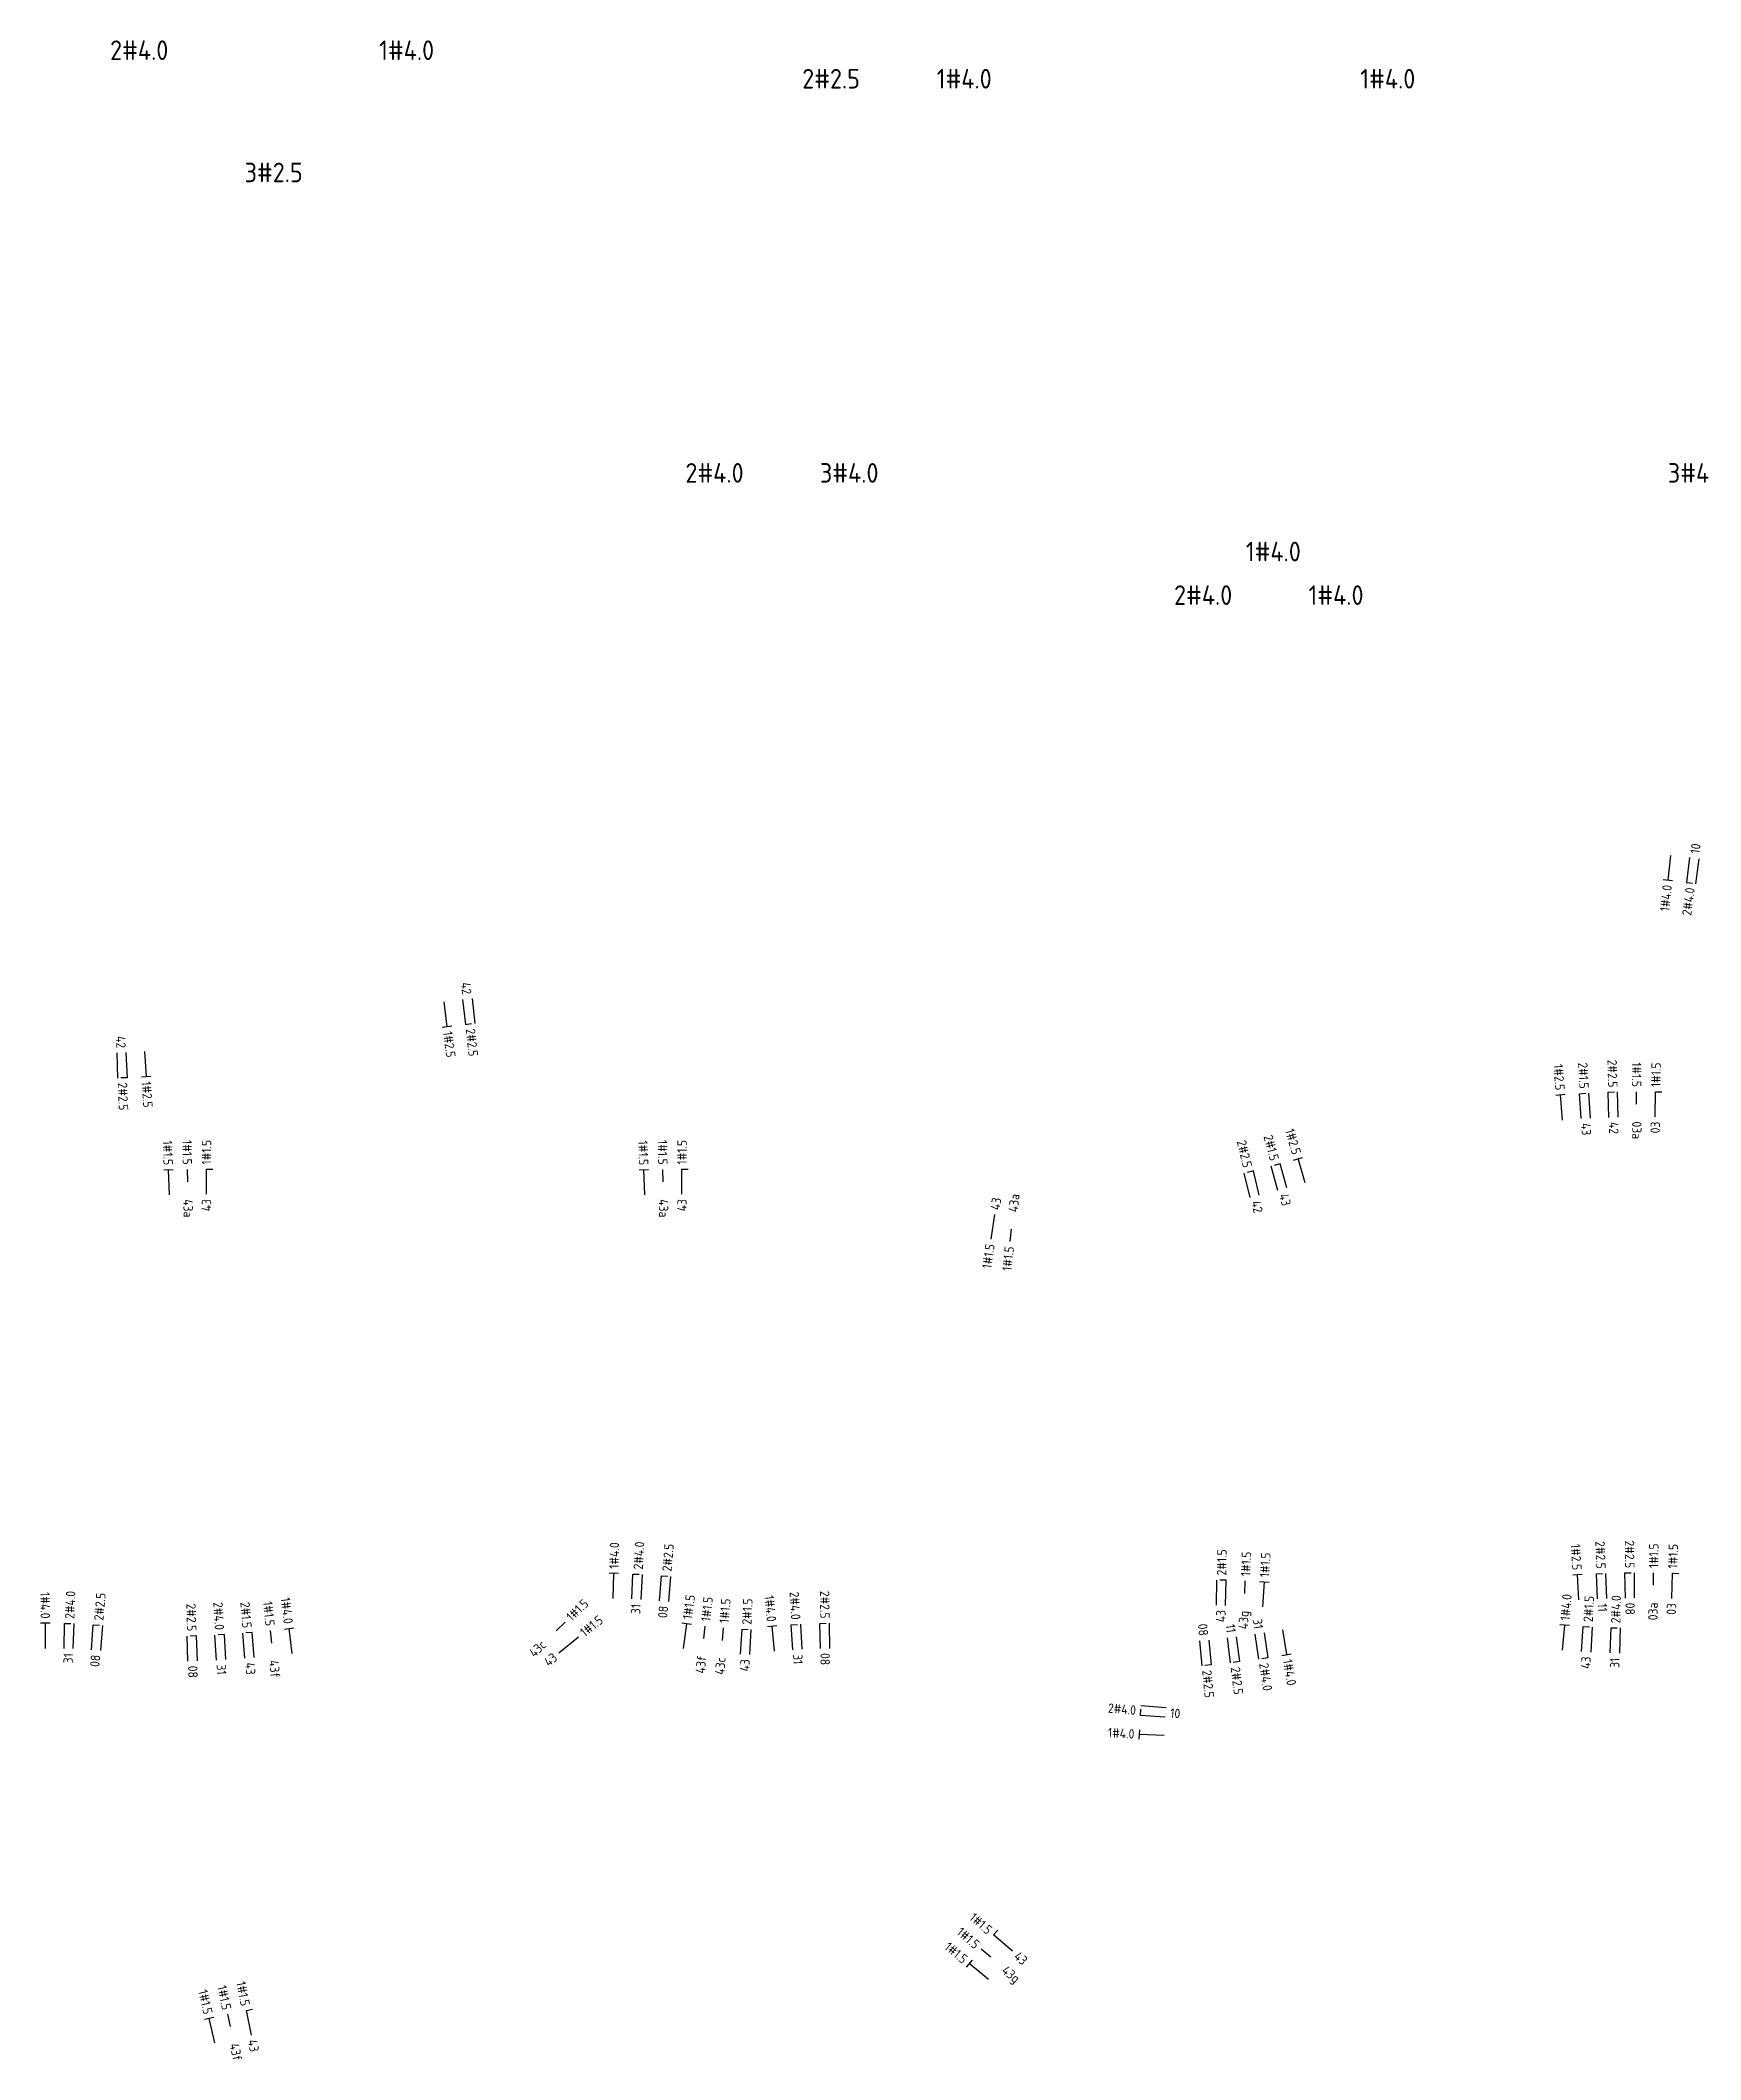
# Model space of a CAD drawing. Header units: metres. Extents: x -45255 to -45148, y 56380 to 56447.
# Drawn here: x -45254.72 to -45244.13, y 56419.69 to 56432.57 of the extents above; entities that cross this region are included whole.
import ezdxf
from ezdxf.enums import TextEntityAlignment as Align

# ---------------------------------------------------------------- set-up
doc = ezdxf.new("R2010")
doc.units = ezdxf.units.M
doc.layers.add('FIAÇÃO_COMERCIAL', color=1, linetype='Continuous')
doc.layers.add('FIAÇÃO_FÁBRICA', color=1, linetype='Continuous')
doc.styles.get("Standard").update_dxf_attribs({"font": 'ISOCP'})

msp = doc.modelspace()

# ---------------------------------------------------------------- texts
at = {"layer": 'FIAÇÃO_COMERCIAL'}
for s, rotation, p in [('10', 82.3727, (-45244.162, 56427.382)), ('1#2.5', -82.4107, (-45252.118, 56426.247)), ('2#2.5', -83.9037, (-45251.972, 56426.264)), ('1#1.5', 89.1706, (-45244.411, 56425.891)), ('2#2.5', -87.802, (-45254.192, 56425.92)), ('1#2.5', -86.309, (-45254.04, 56425.928)), ('43', -86.9588, (-45244.857, 56425.662)), ('42', -88.6176, (-45244.68, 56425.669)), ('03a', -89.7235, (-45244.532, 56425.672)), ('1#1.5', 89.8658, (-45253.656, 56425.397)), ('1#1.5', 89.8658, (-45250.623, 56425.397)), ('43a', -89.0608, (-45253.774, 56425.176)), ('43a', -89.0608, (-45250.741, 56425.176)), ('43', 81.7839, (-45248.626, 56425.108)), ('43a', 83.9306, (-45248.511, 56425.094)), ('42', -76.6094, (-45246.963, 56425.165)), ('43', -75.0746, (-45246.786, 56425.211)), ('1#4.0', 88.8348, (-45251.057, 56422.818)), ('2#4.0', 86.8156, (-45250.903, 56422.813)), ('2#2.5', 84.7964, (-45250.72, 56422.801)), ('2#1.5', 88.9711, (-45247.181, 56422.775)), ('1#1.5', 89.3549, (-45244.425, 56422.822)), ('1#1.5', 88.249, (-45244.303, 56422.819)), ('1#1.5', 87.5263, (-45247.028, 56422.77)), ('1#1.5', 86.5631, (-45246.907, 56422.764)), ('2#4.0', 87.8164, (-45254.529, 56422.498)), ('2#2.5', 85.0485, (-45254.344, 56422.488)), ('1#1.5', 44.0887, (-45251.347, 56422.499)), ('1#1.5', 82.5529, (-45250.589, 56422.496)), ('1#1.5', 83.899, (-45250.472, 56422.482)), ('1#1.5', 85.2451, (-45250.355, 56422.471)), ('2#1.5', 87.2643, (-45250.21, 56422.461)), ('1#4.0', 85.3921, (-45244.99, 56422.488)), ('2#1.5', 87.0509, (-45244.843, 56422.478)), ('11', -87.8804, (-45244.752, 56422.597)), ('2#4.0', 88.7098, (-45244.667, 56422.47)), ('08', -89.5392, (-45244.575, 56422.601)), ('1#1.5', 39.3285, (-45251.261, 56422.402)), ('08', -88.4567, (-45253.744, 56422.199)), ('31', -86.9361, (-45253.562, 56422.207)), ('43', -85.4155, (-45253.379, 56422.22)), ('43f', -83.8949, (-45253.227, 56422.234)), ('31', -86.8937, (-45249.885, 56422.273)), ('08', -89.6616, (-45249.71, 56422.28)), ('2#2.5', -84.6075, (-45247.275, 56422.171)), ('2#2.5', -83.1627, (-45247.093, 56422.191)), ('2#4.0', -81.7179, (-45246.912, 56422.216)), ('1#4.0', -80.2731, (-45246.761, 56422.24)), ('10', -4.6635, (-45247.508, 56421.898)), ('43', -41.0565, (-45248.491, 56420.358)), ('43g', -40.3486, (-45248.569, 56420.268)), ('43f', -77.8123, (-45253.48, 56419.789)), ('43', -78.8106, (-45253.364, 56419.813))]:
    msp.add_text(s, height=0.06, rotation=rotation, dxfattribs=at).set_placement(p, align=Align.MIDDLE_LEFT)
for s, rotation, p in [('1#4.0', 83.9417, (-45244.337, 56427.181)), ('2#4.0', 82.3727, (-45244.191, 56427.164)), ('42', -83.9037, (-45251.995, 56426.483)), ('42', -87.802, (-45254.201, 56426.14)), ('1#2.5', -85.2999, (-45245.021, 56425.871)), ('2#1.5', -86.9588, (-45244.868, 56425.881)), ('2#2.5', -88.6176, (-45244.685, 56425.889)), ('1#1.5', -89.7235, (-45244.533, 56425.892)), ('03', 89.1706, (-45244.414, 56425.671)), ('1#1.5', -87.9874, (-45253.9, 56425.393)), ('1#1.5', -89.0608, (-45253.778, 56425.396)), ('1#1.5', -87.9874, (-45250.867, 56425.393)), ('1#1.5', -89.0608, (-45250.745, 56425.396)), ('2#2.5', -76.6094, (-45247.014, 56425.379)), ('2#1.5', -75.0746, (-45246.842, 56425.423)), ('1#2.5', -73.5398, (-45246.701, 56425.463)), ('43', 89.8658, (-45253.656, 56425.177)), ('43', 89.8658, (-45250.623, 56425.177)), ('1#1.5', 81.7839, (-45248.657, 56424.89)), ('1#1.5', 83.9306, (-45248.534, 56424.875)), ('1#2.5', -86.2215, (-45244.913, 56422.809)), ('2#2.5', -87.8804, (-45244.76, 56422.817)), ('2#2.5', -89.5392, (-45244.577, 56422.821)), ('1#4.0', -89.4158, (-45254.684, 56422.5)), ('2#2.5', -88.4567, (-45253.75, 56422.419)), ('2#4.0', -86.9361, (-45253.573, 56422.427)), ('2#1.5', -85.4155, (-45253.397, 56422.439)), ('1#1.5', -83.8949, (-45253.25, 56422.453)), ('1#4.0', -82.8811, (-45253.133, 56422.467)), ('31', 86.8156, (-45250.916, 56422.593)), ('08', 84.7964, (-45250.74, 56422.581)), ('1#4.0', -84.1259, (-45250.051, 56422.48)), ('2#4.0', -86.8937, (-45249.897, 56422.493)), ('2#2.5', -89.6616, (-45249.711, 56422.5)), ('43', 88.9711, (-45247.185, 56422.555)), ('03a', 89.3549, (-45244.428, 56422.602)), ('03', 88.249, (-45244.31, 56422.599)), ('08', -84.6075, (-45247.295, 56422.39)), ('11', -83.1627, (-45247.119, 56422.41)), ('43g', 87.5263, (-45247.038, 56422.55)), ('31', -81.7179, (-45246.944, 56422.434)), ('43c', 44.0887, (-45251.505, 56422.346)), ('31', 87.8164, (-45254.537, 56422.279)), ('08', 85.0485, (-45254.363, 56422.269)), ('43', 39.3285, (-45251.431, 56422.263)), ('43f', 83.899, (-45250.496, 56422.263)), ('43c', 85.2451, (-45250.374, 56422.252)), ('43', 87.2643, (-45250.22, 56422.241)), ('43', 87.0509, (-45244.855, 56422.258)), ('31', 88.7098, (-45244.672, 56422.25)), ('2#4.0', -4.6635, (-45247.727, 56421.915)), ('1#4.0', -3.0945, (-45247.737, 56421.763)), ('1#1.5', -41.0565, (-45248.657, 56420.502)), ('1#1.5', -40.3486, (-45248.737, 56420.41)), ('1#1.5', -39.6997, (-45248.814, 56420.317)), ('1#1.5', -76.814, (-45253.645, 56419.977)), ('1#1.5', -77.8123, (-45253.526, 56420.004)), ('1#1.5', -78.8106, (-45253.407, 56420.029))]:
    msp.add_text(s, height=0.06, rotation=rotation, dxfattribs=at).set_placement(p, align=Align.MIDDLE_RIGHT)
at = {"layer": 'FIAÇÃO_FÁBRICA'}
for s, p in [('2#4.0', (-45254.271, 56432.445)), ('1#4.0', (-45252.555, 56432.445)), ('2#2.5', (-45249.856, 56432.263)), ('1#4.0', (-45248.998, 56432.263)), ('1#4.0', (-45246.296, 56432.263)), ('3#2.5', (-45253.413, 56431.665)), ('2#4.0', (-45250.601, 56429.748)), ('3#4.0', (-45249.743, 56429.748)), ('3#4.0', (-45244.334, 56429.748)), ('1#4.0', (-45247.026, 56429.246)), ('2#4.0', (-45247.484, 56428.968)), ('1#4.0', (-45246.626, 56428.968))]:
    msp.add_text(s, height=0.1248, dxfattribs=at).set_placement(p)

# ---------------------------------------------------------------- linework, layer by layer
at = {"layer": 'FIAÇÃO_COMERCIAL'}
for p, q in [((-45244.317, 56427.37), (-45244.334, 56427.211)), ((-45244.196, 56427.356), (-45244.216, 56427.197)), ((-45244.136, 56427.348), (-45244.157, 56427.189)), ((-45244.304, 56427.207), (-45244.363, 56427.214)), ((-45244.216, 56427.197), (-45244.176, 56427.192)), ((-45252.143, 56426.435), (-45252.122, 56426.276)), ((-45252.023, 56426.45), (-45252.004, 56426.291)), ((-45251.962, 56426.457), (-45251.945, 56426.298)), ((-45252.004, 56426.291), (-45251.965, 56426.296)), ((-45252.092, 56426.28), (-45252.152, 56426.272)), ((-45254.229, 56426.109), (-45254.223, 56425.949)), ((-45254.17, 56426.111), (-45254.163, 56425.951)), ((-45254.052, 56426.118), (-45254.041, 56425.958)), ((-45254.163, 56425.951), (-45254.203, 56425.95)), ((-45254.071, 56425.956), (-45254.012, 56425.96)), ((-45244.989, 56425.843), (-45245.049, 56425.838)), ((-45245.006, 56425.681), (-45245.019, 56425.841)), ((-45244.897, 56425.849), (-45244.858, 56425.852)), ((-45244.887, 56425.69), (-45244.897, 56425.849)), ((-45244.828, 56425.693), (-45244.837, 56425.853)), ((-45244.715, 56425.858), (-45244.675, 56425.86)), ((-45244.71, 56425.698), (-45244.715, 56425.858)), ((-45244.651, 56425.7), (-45244.655, 56425.86)), ((-45244.533, 56425.782), (-45244.533, 56425.862)), ((-45244.414, 56425.701), (-45244.412, 56425.861)), ((-45244.412, 56425.861), (-45244.372, 56425.861)), ((-45246.822, 56425.232), (-45246.864, 56425.387)), ((-45246.806, 56425.402), (-45246.845, 56425.391)), ((-45246.764, 56425.248), (-45246.806, 56425.402)), ((-45246.721, 56425.426), (-45246.664, 56425.443)), ((-45246.647, 56425.281), (-45246.692, 56425.435)), ((-45253.869, 56425.364), (-45253.929, 56425.362)), ((-45253.893, 56425.203), (-45253.899, 56425.363)), ((-45253.776, 56425.286), (-45253.777, 56425.366)), ((-45253.656, 56425.207), (-45253.656, 56425.367)), ((-45253.656, 56425.367), (-45253.616, 56425.367)), ((-45250.836, 56425.364), (-45250.896, 56425.362)), ((-45250.86, 56425.203), (-45250.866, 56425.363)), ((-45250.743, 56425.286), (-45250.744, 56425.366)), ((-45250.623, 56425.207), (-45250.623, 56425.367)), ((-45250.623, 56425.367), (-45250.583, 56425.367)), ((-45246.999, 56425.187), (-45247.036, 56425.343)), ((-45246.978, 56425.357), (-45247.017, 56425.347)), ((-45246.94, 56425.202), (-45246.978, 56425.357)), ((-45248.63, 56425.078), (-45248.653, 56424.92)), ((-45248.522, 56424.984), (-45248.531, 56424.905)), ((-45251.028, 56422.788), (-45251.088, 56422.789)), ((-45251.061, 56422.628), (-45251.058, 56422.788)), ((-45250.943, 56422.625), (-45250.936, 56422.784)), ((-45250.936, 56422.784), (-45250.896, 56422.783)), ((-45250.884, 56422.622), (-45250.875, 56422.781)), ((-45250.766, 56422.614), (-45250.753, 56422.773)), ((-45250.753, 56422.773), (-45250.714, 56422.77)), ((-45250.707, 56422.609), (-45250.693, 56422.768)), ((-45247.214, 56422.586), (-45247.212, 56422.746)), ((-45247.151, 56422.744), (-45247.191, 56422.745)), ((-45247.155, 56422.584), (-45247.151, 56422.744)), ((-45247.033, 56422.66), (-45247.03, 56422.74)), ((-45246.938, 56422.736), (-45246.878, 56422.732)), ((-45246.918, 56422.574), (-45246.908, 56422.734)), ((-45244.881, 56422.781), (-45244.941, 56422.777)), ((-45244.901, 56422.619), (-45244.911, 56422.779)), ((-45244.79, 56422.785), (-45244.75, 56422.787)), ((-45244.783, 56422.626), (-45244.79, 56422.785)), ((-45244.723, 56422.628), (-45244.729, 56422.788)), ((-45244.608, 56422.791), (-45244.568, 56422.792)), ((-45244.605, 56422.631), (-45244.608, 56422.791)), ((-45244.546, 56422.632), (-45244.547, 56422.792)), ((-45244.426, 56422.712), (-45244.425, 56422.792)), ((-45244.309, 56422.629), (-45244.304, 56422.789)), ((-45244.304, 56422.789), (-45244.264, 56422.788)), ((-45254.654, 56422.47), (-45254.714, 56422.47)), ((-45254.682, 56422.31), (-45254.684, 56422.47)), ((-45254.565, 56422.309), (-45254.561, 56422.469)), ((-45254.561, 56422.469), (-45254.521, 56422.469)), ((-45254.506, 56422.308), (-45254.5, 56422.468)), ((-45254.389, 56422.301), (-45254.378, 56422.461)), ((-45254.378, 56422.461), (-45254.338, 56422.458)), ((-45254.33, 56422.297), (-45254.317, 56422.456)), ((-45253.239, 56422.344), (-45253.247, 56422.423)), ((-45253.159, 56422.433), (-45253.099, 56422.441)), ((-45253.109, 56422.278), (-45253.129, 56422.437)), ((-45251.426, 56422.422), (-45251.368, 56422.478)), ((-45250.563, 56422.462), (-45250.623, 56422.47)), ((-45250.614, 56422.308), (-45250.593, 56422.466)), ((-45250.484, 56422.373), (-45250.475, 56422.452)), ((-45250.365, 56422.361), (-45250.358, 56422.441)), ((-45250.25, 56422.273), (-45250.24, 56422.433)), ((-45250.24, 56422.433), (-45250.2, 56422.43)), ((-45250.189, 56422.27), (-45250.181, 56422.43)), ((-45250.018, 56422.453), (-45250.078, 56422.447)), ((-45250.032, 56422.291), (-45250.048, 56422.45)), ((-45249.926, 56422.461), (-45249.886, 56422.463)), ((-45249.915, 56422.301), (-45249.926, 56422.461)), ((-45249.856, 56422.305), (-45249.865, 56422.465)), ((-45249.743, 56422.469), (-45249.703, 56422.47)), ((-45249.739, 56422.309), (-45249.743, 56422.469)), ((-45249.68, 56422.31), (-45249.681, 56422.47)), ((-45246.793, 56422.428), (-45246.766, 56422.27)), ((-45244.962, 56422.455), (-45245.022, 56422.46)), ((-45245.005, 56422.298), (-45244.992, 56422.458)), ((-45244.884, 56422.29), (-45244.874, 56422.449)), ((-45244.874, 56422.449), (-45244.834, 56422.447)), ((-45244.823, 56422.286), (-45244.815, 56422.446)), ((-45244.702, 56422.281), (-45244.696, 56422.441)), ((-45244.696, 56422.441), (-45244.657, 56422.44)), ((-45244.641, 56422.28), (-45244.637, 56422.44)), ((-45253.775, 56422.228), (-45253.779, 56422.388)), ((-45253.72, 56422.39), (-45253.76, 56422.388)), ((-45253.714, 56422.23), (-45253.72, 56422.39)), ((-45253.593, 56422.235), (-45253.602, 56422.395)), ((-45253.542, 56422.398), (-45253.582, 56422.396)), ((-45253.532, 56422.239), (-45253.542, 56422.398)), ((-45253.411, 56422.247), (-45253.424, 56422.407)), ((-45253.365, 56422.412), (-45253.405, 56422.408)), ((-45253.351, 56422.252), (-45253.365, 56422.412)), ((-45251.408, 56422.282), (-45251.284, 56422.383)), ((-45247.322, 56422.357), (-45247.307, 56422.198)), ((-45247.263, 56422.363), (-45247.247, 56422.204)), ((-45247.145, 56422.376), (-45247.126, 56422.218)), ((-45247.087, 56422.384), (-45247.066, 56422.225)), ((-45246.969, 56422.4), (-45246.946, 56422.241)), ((-45246.91, 56422.409), (-45246.886, 56422.25)), ((-45247.247, 56422.204), (-45247.287, 56422.2)), ((-45247.066, 56422.225), (-45247.106, 56422.22)), ((-45246.886, 56422.25), (-45246.925, 56422.244)), ((-45246.796, 56422.265), (-45246.737, 56422.275)), ((-45247.699, 56421.882), (-45247.696, 56421.922)), ((-45247.535, 56421.93), (-45247.695, 56421.943)), ((-45247.705, 56421.791), (-45247.709, 56421.731)), ((-45247.54, 56421.871), (-45247.699, 56421.882)), ((-45247.547, 56421.753), (-45247.707, 56421.761)), ((-45248.635, 56420.482), (-45248.608, 56420.512)), ((-45248.653, 56420.339), (-45248.714, 56420.391)), ((-45248.514, 56420.377), (-45248.635, 56420.482)), ((-45248.772, 56420.321), (-45248.811, 56420.275)), ((-45248.668, 56420.196), (-45248.791, 56420.298)), ((-45253.503, 56419.897), (-45253.52, 56419.975)), ((-45253.401, 56419.999), (-45253.362, 56420.007)), ((-45253.37, 56419.842), (-45253.401, 56419.999)), ((-45253.609, 56419.955), (-45253.668, 56419.941)), ((-45253.602, 56419.792), (-45253.638, 56419.948))]:
    msp.add_line(p, q, dxfattribs=at)

msp.set_redraw_order([(e.dxf.handle, doc.entitydb.next_handle()) for e in msp.query("TEXT MTEXT ATTDEF DIMENSION ARC_DIMENSION")])  # texts and dimensions are drawn at this point

doc.saveas('drawing.dxf')
